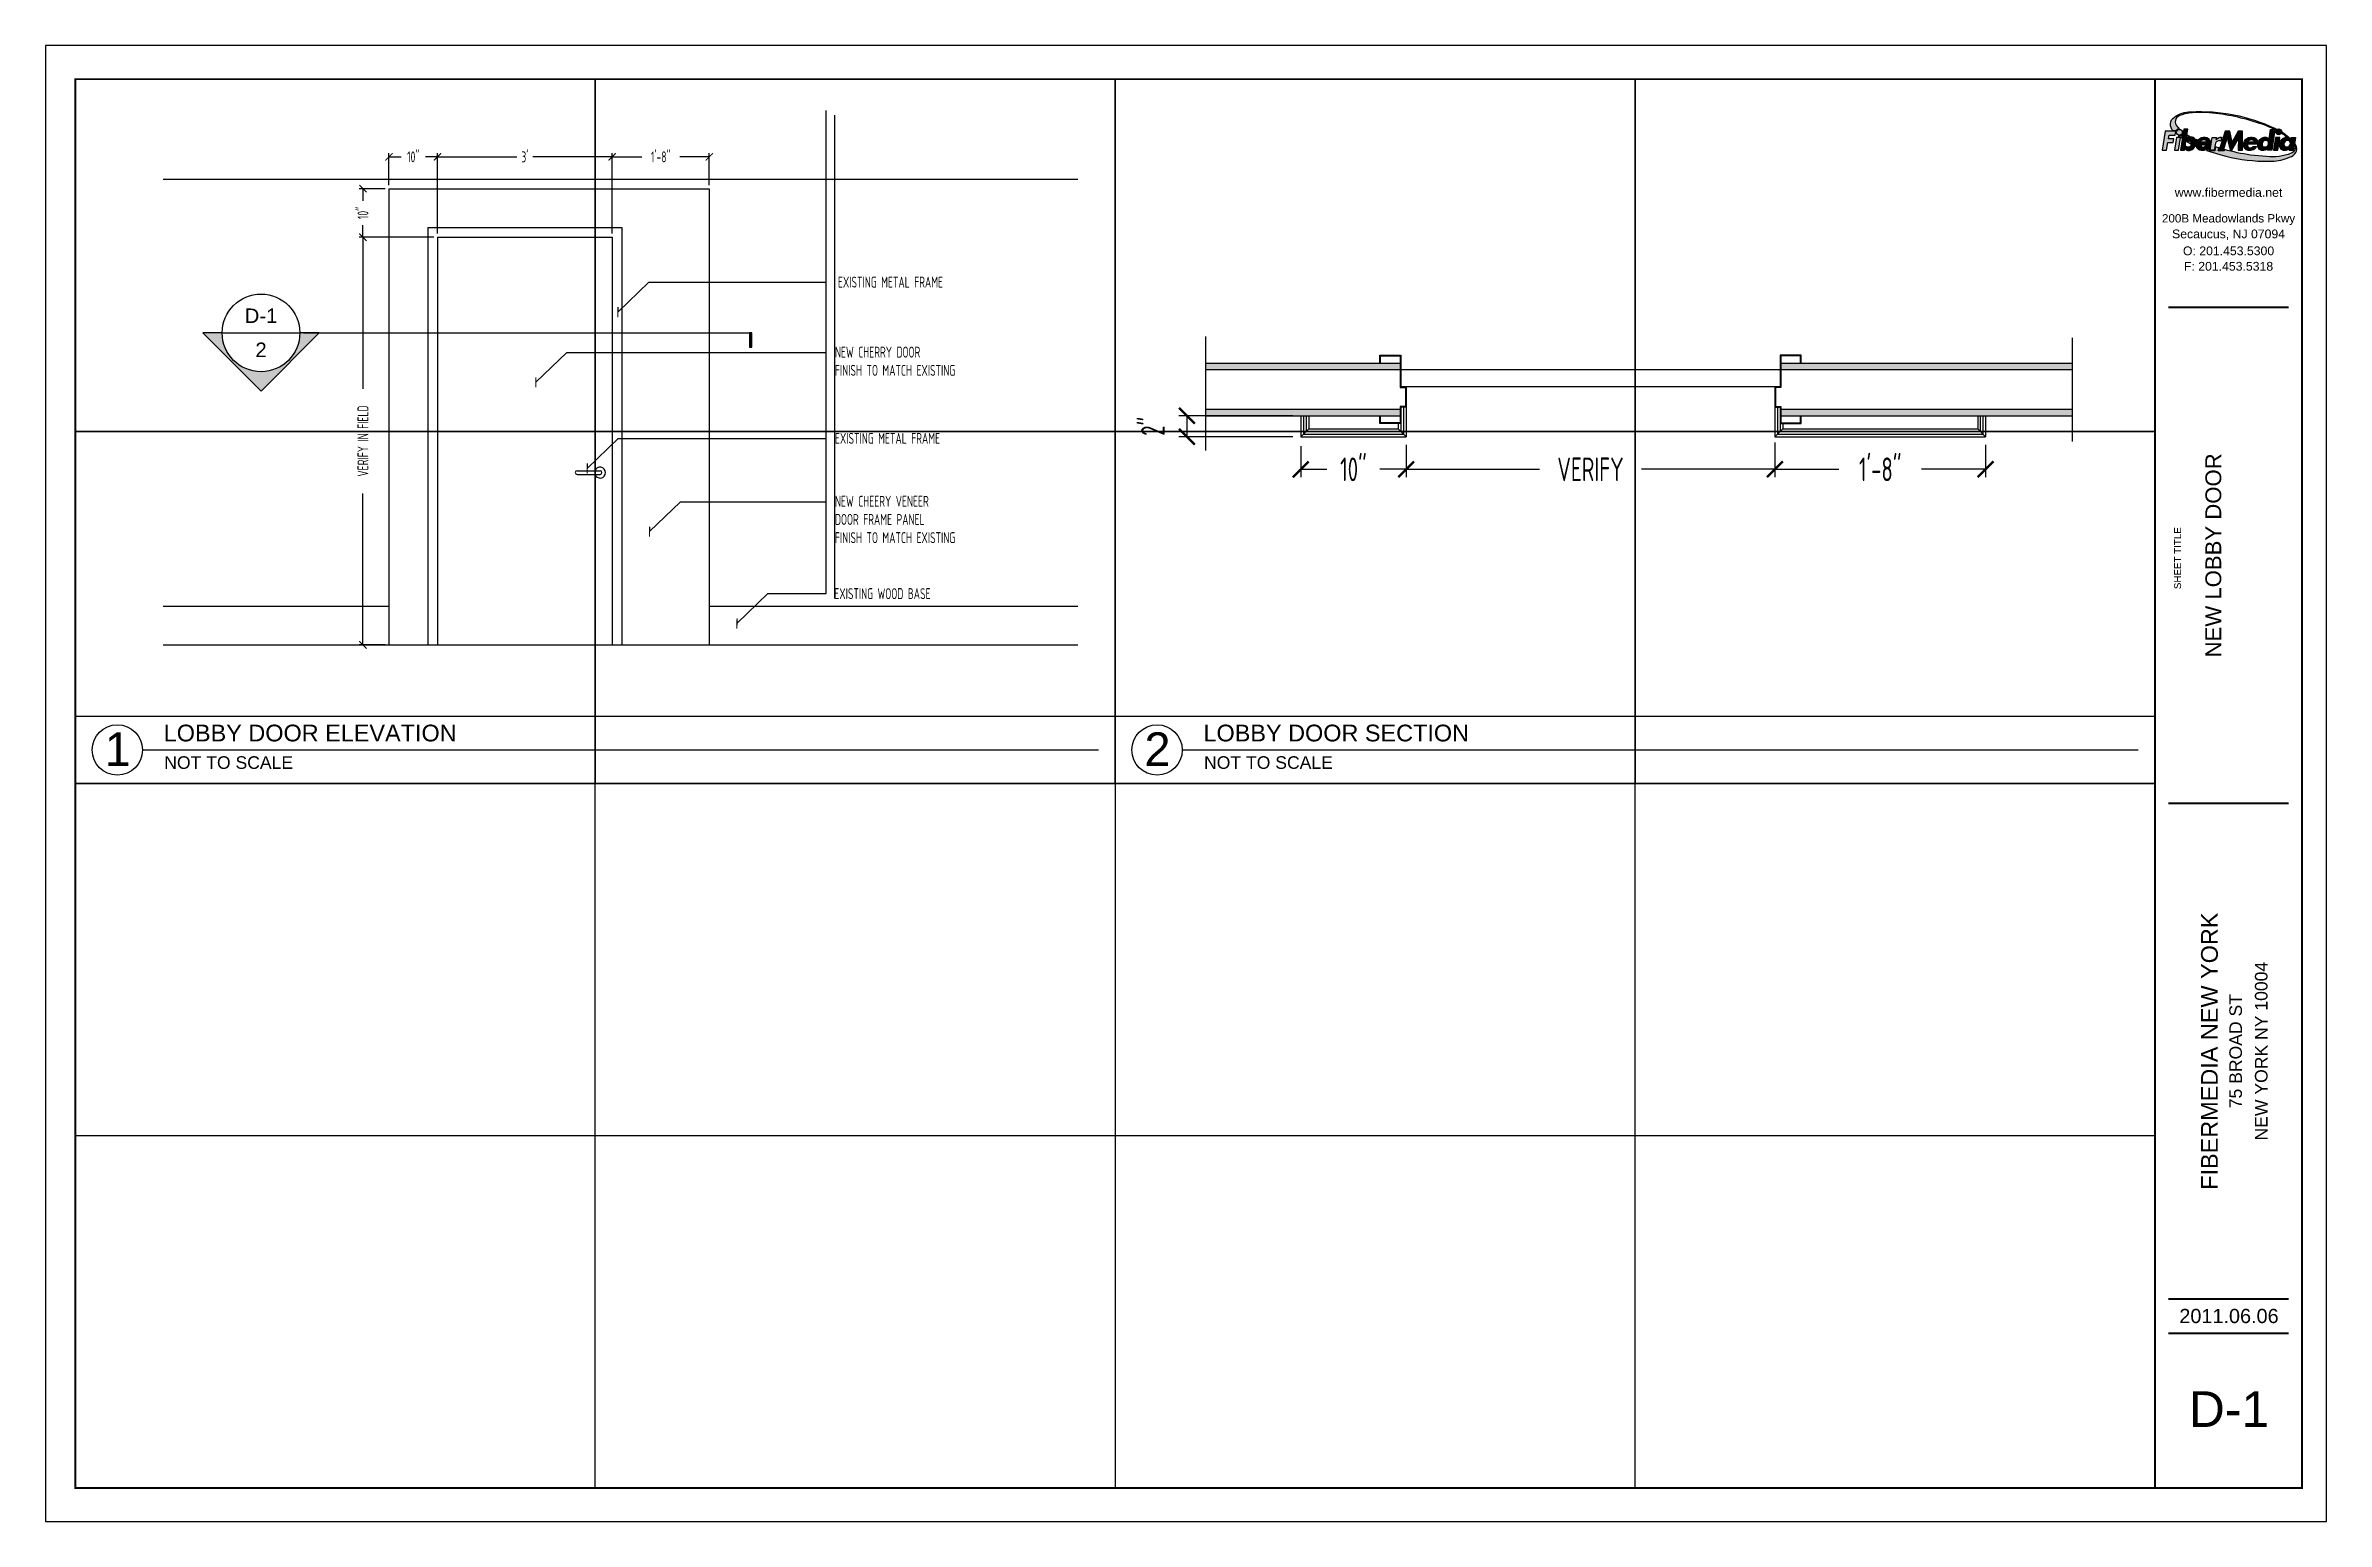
# Paper-space layout 'LOBBY DOOR' of a CAD drawing. Header units: inches. Extents: x -0.1 to 16.9, y -0.1 to 10.9.
# The model-space entities are those that its viewports show. They can reach past a viewport. Long polylines and large blocks are cut down to what shows.
import ezdxf
from ezdxf.enums import TextEntityAlignment as Align

# ---------------------------------------------------------------- set-up
doc = ezdxf.new("R2010")
doc.units = ezdxf.units.IN
doc.header["$LTSCALE"] = 48
doc.header["$MEASUREMENT"] = 0
doc.header["$PDMODE"] = 3
doc.linetypes.add('DASHED2', pattern=[0.375, 0.25, -0.125])
for name, color, linetype in [('A-ANNO-DIM', 5, 'Continuous'), ('A-ANNO-PS', 4, 'Continuous'), ('A-FLOR-CAGE', 3, 'Continuous'), ('DET-ANNO', 4, 'Continuous'), ('DET-DIM', 5, 'Continuous'), ('DET0', 1, 'Continuous'), ('DET1', 3, 'Continuous'), ('DET2', 13, 'Continuous'), ('DET3', 6, 'Continuous'), ('FMG-TITLE', 4, 'Continuous')]:
    doc.layers.add(name, color=color, linetype=linetype)
doc.layers.add('DEFPOINTS2', color=7, linetype='Continuous', plot=False)
doc.styles.add('BLTEXT', font='arial.ttf', dxfattribs={"height": 6})
doc.styles.add('DIM', font='archquik.shx', dxfattribs={"width": 0.75})
doc.styles.get("Standard").update_dxf_attribs({"font": 'arial.ttf'})
doc.styles.add('TITLES', font='arial.ttf')
doc.styles.add('TITLES-3', font='arial.ttf')
doc.dimstyles.new('MJH', dxfattribs={"dimscale": 48, "dimtxt": 0.046875, "dimasz": 0.03125, "dimexe": 0.015625, "dimexo": 0.015625, "dimgap": 0.015625, "dimtad": 0, "dimzin": 0, "dimdsep": 46, "dimlunit": 4, "dimtxsty": 'DIM', "dimblk": 'ARCHTICK', "dimcen": 0.09375, "dimclrd": 5, "dimclre": 5, "dimclrt": 4, "dimadec": 0, "dimazin": 0, "dimtfac": 1, "dimtmove": 2, "dimatfit": 3, "dimldrblk": 'ARCHTICK', "dimfxl": 1, "dimtolj": 1, "dimtzin": 0, "dimarcsym": 0})
doc.dimstyles.new('MJH DETAIL', dxfattribs={"dimscale": 4, "dimtxt": 0.046875, "dimasz": 0.03125, "dimexe": 0.015625, "dimexo": 0.015625, "dimgap": 0.015625, "dimtad": 0, "dimdec": 3, "dimzin": 0, "dimdsep": 46, "dimlunit": 4, "dimtxsty": 'DIM', "dimblk": 'ARCHTICK', "dimcen": 0.09375, "dimclrd": 5, "dimclre": 5, "dimclrt": 4, "dimadec": 0, "dimazin": 0, "dimtfac": 1, "dimtdec": 3, "dimtmove": 2, "dimatfit": 3, "dimldrblk": 'ARCHTICK', "dimfxl": 1, "dimtolj": 1, "dimtzin": 0, "dimarcsym": 0})

psp = doc.layouts.new('LOBBY DOOR')

msp = doc.modelspace()

# ---------------------------------------------------------------- texts
at = {"layer": 'A-ANNO-PS', "color": 4, "char_height": 2.25, "attachment_point": 4, "style": 'DIM'}
for s, insert in [('{\\Farchquik.shx;EXISTING METAL FRAME}', (275165.5359747662, 273508.2930592788)), ('{\\Farchquik.shx;NEW CHERRY DOOR\\PFINISH TO MATCH EXISTING}', (275164.9242871967, 273491.9915569074)), ('{\\Farchquik.shx;EXISTING METAL FRAME}', (275164.9242871967, 273476.0975854714)), ('{\\Farchquik.shx;NEW CHEERY VENEER\\PDOOR FRAME PANEL\\PFINISH TO MATCH EXISTING}', (275164.9242871967, 273459.3885421662)), ('{\\Farchquik.shx;EXISTING WOOD BASE}', (275164.7989097659, 273444.1058846304))]:
    msp.add_mtext(s, dxfattribs=dict(at, insert=insert))

# ---------------------------------------------------------------- blocks, each defined once
blk = doc.blocks.new('A$C0594215C')
h = blk.add_hatch(color=252)
edge = h.paths.add_edge_path()
edge.add_arc((0.1709584520221278, -2.083412417283995), 1.994241966931446, 62.78941536878353, 63.22376952168978)
edge.add_line((1.069378830522702, -0.3030074503830686), (1.071617104786519, -0.2885521231887243))
edge.add_line((1.071617104786519, -0.2885521231887243), (1.040140566052813, -0.2885521231887243))
edge.add_arc((0.1709584520220259, -2.083412417283903), 1.99424196693141, 64.16087023338495, 72.49067860598396)
edge.add_arc((-0.5277084517235218, -3.968215901324365), 4.003150465513878, 71.0702508235103, 84.87925500281447)
edge.add_arc((-0.3279088631606356, -2.369745897196541), 2.39389000902527, 86.22761131080384, 94.90238556720435)
edge.add_arc((-0.4566078224503712, -0.695014201693217), 0.7144417293695254, 96.09674002829891, 112.5899473717824)
edge.add_arc((-0.6925404297798822, -0.1516498851547301), 0.1224750865826184, 108.3256368973689, 226.64074568241)
edge.add_arc((0.06924796671472477, 0.5894775064872809), 1.185198823558726, 224.4632536954635, 227.3058588094185)
edge.add_arc((-0.7370074130625661, -0.3487148906776948), 0.06714029003129537, 87.78886458942061, 157.4044804465227)
edge.add_line((-0.7989940322651883, -0.3229180384411219), (-0.8542210732216056, -0.3229180384411201))
edge.add_arc((-0.7387793199977679, -0.2018786304285818), 0.1672642719752762, 124.041875156641, 226.3559731906128, ccw=False)
edge.add_arc((-0.5144292626139443, -0.5079410988120755), 0.5466614540864426, 90.82985394865119, 125.5690931979918, ccw=False)
edge.add_arc((-0.3610322513703007, -3.311478692262784), 3.354023228119497, 64.95134072622949, 92.75674945493648, ccw=False)
edge.add_arc((0.7039107332047472, -1.147300799936029), 0.9437524349426538, 65.16556394757907, 67.89692153606262, ccw=False)
edge.add_arc((1.136874550745162, -0.3418156465467824), 0.06276319090301803, 125.6608338282049, 149.4029760901692)
h = blk.add_hatch(color=150)
h.paths.add_polyline_path([(-0.9439911472762432, -0.4731319960804505), (-0.9328605767375677, -0.4038293996040885), (-0.815976758122769, -0.4038293996040885), (-0.8042101655276213, -0.3305667204188687), (-1.005292228222817, -0.3305667204188687), (-1.061935408904997, -0.6832458108854187), (-0.977737164824589, -0.6832458108854205), (-0.9554397288431531, -0.544414633911245), (-0.8524234275730151, -0.544414633911245), (-0.8409748460060946, -0.4731319960804505)])
h.paths.add_polyline_path([(-0.8315595787810537, -0.6832458108854205), (-0.7543777457121728, -0.6832458108854187), (-0.7161092471273811, -0.4449735402985642), (-0.7932910801962691, -0.4449735402985731)])
h.paths.add_polyline_path([(-0.7921219219888123, -0.3487148906780728, 1), (-0.6818929041367845, -0.3487148906780728, 1)])
h.paths.add_polyline_path([(-0.04752948349631225, -0.4894467109836018), (-0.04038672422671397, -0.4449735402985624), (-0.1197046902389509, -0.4449735402985624), (-0.157973188823739, -0.6832458108854151), (-0.07865522281150916, -0.6832458108854222), (-0.05807147748218711, -0.5550846360765505, -0.245071500450143), (-0.01616514480915043, -0.5173092833866235, -0.2049683213130661), (0.0445668823545553, -0.5158868664348422), (0.05507708918350573, -0.443266386627263, 0.1480760763406219), (0.01158334787850634, -0.4483325901713702, 0.0958231418744584)])
h = blk.add_hatch(color=252)
edge = h.paths.add_edge_path()
edge.add_arc((-0.5584988805977833, -0.114976916662535), 0.3607012231287179, 236.5400983716009, 237.562923876772)
edge.add_arc((0.5293194132058447, 1.413000961975328), 2.235934034398122, 235.0372289959115, 235.8469038586064)
edge.add_line((-0.7259476360411483, -0.4373248583208191), (-0.7071341026659823, -0.4373248583208156))
edge.add_line((-0.7071341026659823, -0.4373248583208156), (-0.7089661904222773, -0.4487320398343329))
edge.add_arc((0.5293194132056713, 1.413000961975111), 2.235934034397848, 236.3711188150108, 236.9146349213882)
edge.add_line((-0.6912500706209634, -0.4603946559683649), (-0.6786437973078812, -0.3819038482014641))
edge.add_arc((-0.7444768747685605, -0.33760494926131), 0.07934977337871726, 260.646895352226, 326.06349712130617, ccw=False)
edge = h.paths.add_edge_path()
edge.add_arc((0.06924796671479616, 0.5894775064891622), 1.185198823560329, 236.2250848106262, 239.4956442540021)
edge.add_arc((-0.519879557446649, -0.5415871414219011), 0.1106152387782565, 96.4801786782034, 110.1386059489327)
edge.add_arc((-0.5298737445793613, -0.547784849296689), 0.1135785383427976, 104.3187470870249, 127.9229163778035)
edge.add_line((-0.5996792003322255, -0.4581897449704968), (-0.589641685545562, -0.3956928734517966))
edge = h.paths.add_edge_path()
edge.add_arc((-0.2709623054637533, -0.5878551794541035), 0.1626263114402569, 144.004809004419, 152.479002677329)
edge.add_arc((-0.5824146488473552, -0.5474296513729059), 0.1707947899236683, 11.72904961998594, 13.16119415732322)
edge.add_arc((-0.5192446614920238, -0.5286270174367876), 0.105076219430628, 11.02021304879129, 27.11211110247318)
edge.add_arc((0.1448197807670578, 0.6364064544775003), 1.254402788363411, 242.9462933076306, 244.1288281190921)
edge = h.paths.add_edge_path()
edge.add_arc((0.5293194132004926, 1.407691847918703), 2.235934034395837, 239.91588308536, 242.2112484682238)
edge.add_arc((-0.5789282358464746, -0.5596961891679846), 0.06668718741910036, 350.7831718364495, 372.246437661924)
edge.add_arc((-0.5579463066670773, -0.563961833901156), 0.04786988906962306, 22.61938422938717, 62.3609906839571)
edge.add_arc((-0.5587644726308713, -0.608386547774685), 0.08983294516621866, 75.14884898080328, 106.0788035953638)
edge.add_arc((-0.5391596285832256, -0.6009187423208008), 0.09053392178470354, 119.4301234675816, 125.3107629498658)
edge = h.paths.add_edge_path()
edge.add_line((-0.1557309399546014, -0.5886563389343884), (-0.3293648771392732, -0.5886563389343848))
edge.add_line((-0.3293648771392732, -0.5886563389343848), (-0.3293648771392732, -0.6091432262947674))
edge.add_arc((-0.2901175050265417, -0.5827829778931662), 0.04727810183953379, 213.8870330073015, 332.8460239399074)
edge.add_line((-0.2480502414908585, -0.6043599158633395), (-0.1582530643713511, -0.6043599158633395))
edge.add_line((-0.1582530643713511, -0.6043599158633395), (-0.1557309399546014, -0.5886563389343884))
edge = h.paths.add_edge_path()
edge.add_line((0.1125556042908258, -0.6745786467285875), (0.1060034805098375, -0.6960315596464408))
edge.add_line((0.1060034805098375, -0.6960315596464408), (-0.005567069166875882, -0.6960315596464408))
edge.add_line((-0.005567069166875882, -0.6960315596464408), (0.01127160104475777, -0.6451468648773133))
edge.add_arc((1.200554078187313, 3.258556665807383), 4.080844773563251, 252.0636616589661, 253.0563848921706, ccw=False)
edge.add_line((-0.05618320337368132, -0.6239561121565451), (-0.0677591167331073, -0.6960315596464426))
edge.add_line((-0.0677591167331073, -0.6960315596464426), (-0.1729762890325297, -0.696031559646439))
edge.add_line((-0.1729762890325297, -0.696031559646439), (-0.1618463988069969, -0.6267331990236844))
edge.add_arc((-0.2806453659168048, -0.5709757821471662), 0.1312329384076234, 293.89652817515673, 334.8573341880382, ccw=False)
edge.add_arc((0.5293194132057565, 1.413000961975097), 2.235934034397882, 250.2161091887117, 254.8021579129318)
edge.add_arc((0.9287271837570286, 2.38799455546791), 3.284102182812922, 252.5362963978491, 266.760041494498)
edge.add_arc((0.8962114969054849, 1.991936281189155), 2.886856852114225, 266.9600882480628, 273.0399117519371)
edge.add_arc((0.9972862860723108, -0.05007687140053507), 0.8423891327112868, 273.5404209041839, 296.6493961822535)
edge.add_arc((1.318880292104831, -0.6564303268407057), 0.1569688639149812, 290.9960937629002, 398.7429001081705)
edge.add_line((1.441310047317476, -0.5581950008254086), (1.43725783654282, -0.5843651773560463))
edge.add_arc((1.338238461958998, -0.635905774508418), 0.1116300573223636, -74.79073135478001, 27.497438359595776, ccw=False)
edge.add_arc((1.022168621060813, 0.07384928093940357), 0.8874322738903284, 262.5245608080628, 292.90240459135254, ccw=False)
edge.add_line((0.9067126345443874, -0.8060404598347901), (0.6005406320812803, -0.777936605636345))
edge.add_arc((1.200554078187356, 3.258556665807508), 4.080844773563383, 254.53729395839298, 261.54505320372846, ccw=False)
h = blk.add_hatch(color=150)
h.paths.add_polyline_path([(-0.464485142721113, -0.6506973027361997, 0.2422313771518775), (-0.4298396226932404, -0.5114791628187234, 0.2292342290760988), (-0.4772120682256222, -0.4478769649042444, 0.1981652741137444), (-0.5556947880809702, -0.4450501999229957, 0.1572452597342862), (-0.6108464704058818, -0.4794873226813102), (-0.5807737079797661, -0.2922444035421403), (-0.6564970456431425, -0.2922444035421404), (-0.7192951075691701, -0.6832458108854205), (-0.6435717699057868, -0.6832458108854224), (-0.6371805040175929, -0.6434516853926056, 0.2184930468814389), (-0.5981178874703339, -0.6846184754293763, 0.1922688431431269), (-0.52882683663384, -0.6846184754293763, 0.1528358977234149)])
h.paths.add_polyline_path([(-0.5394517096472456, -0.6175071193958779, -0.3487793084046487), (-0.6208198438288302, -0.6063099687616728, -0.3083958033458566), (-0.6185834228036207, -0.5378888816189449, -0.1098904949678576), (-0.5866216387563092, -0.5096609152313434, -0.1403228544293816), (-0.5329658476289718, -0.5090715903955785, -0.1824679828219365), (-0.5064327678955002, -0.5379484436120577, -0.1525949031095943), (-0.5099705039540794, -0.5821477071495381, -0.1943207963366883)], flags=16)
blk.add_hatch(color=7).paths.add_polyline_path([(0.4551716178186531, -0.3305667204188687), (0.3717930145098194, -0.3305667204188705), (0.2577278615335246, -0.5328890657912595), (0.2129357394400877, -0.3305667204188634), (0.1288395170394949, -0.3305667204188634), (0.0121315968711535, -0.6832458108854205), (0.09653970216555763, -0.6832458108854205), (0.1642387413365327, -0.4615861413640943), (0.2179311398465735, -0.6832458108854187), (0.250600450719201, -0.6832458108854187), (0.375982897246594, -0.4654101950113709), (0.3706298007082225, -0.6832458108854187), (0.455171617818646, -0.6832458108854187)])
h = blk.add_hatch(color=256)
h.paths.add_polyline_path([(1.062692946819645, -0.2962008051664693), (0.9827583295877282, -0.2962008051664746), (0.9542080179841683, -0.4805857585216575, 0.1660834034530181), (0.912927642226208, -0.4462745412662041, 0.1922688431432861), (0.8436365913896609, -0.4462745412661828, 0.1302370855333304), (0.7819837571356274, -0.4847839311246496, 0.2760747585615823), (0.7446493774490683, -0.6194138538768765, 0.2292342290759845), (0.7920218229814395, -0.6830160517913164, 0.1612593907235224), (0.8779785577879835, -0.688053098275633, 0.1252117057155182), (0.928042070101629, -0.6495719029395364), (0.9228279756363733, -0.6832458108854187), (1.00276259286829, -0.6832458108854169)])
h.paths.add_polyline_path([(0.9362989646214679, -0.5244444720866159, -0.3047964561301256), (0.9345300912018857, -0.5922166724003528, -0.1119520285667268), (0.9021007595489365, -0.6210935256169492, -0.1403228544293417), (0.8484449684216138, -0.6216828504527143, -0.1824679828220262), (0.8219118886881347, -0.5928059972362156, -0.1525949031096704), (0.8254496247467316, -0.5486067336987173, -0.1943207963362681), (0.8549308304398302, -0.5132473214524413, -0.3487793084049131)], flags=16)
h = blk.add_hatch(color=7)
h.paths.add_polyline_path([(1.154277623326792, -0.4449735402985642), (1.074343006094889, -0.4449735402985677), (1.037448739789763, -0.6832458108854151), (1.117383357021666, -0.6832458108854222)])
h.paths.add_polyline_path([(1.081760041819127, -0.3418156465476727, 1), (1.191989059671155, -0.3418156465476727, 1)])
h = blk.add_hatch(color=252)
edge = h.paths.add_edge_path()
edge.add_arc((1.294789548762088, -0.5238541741345519), 0.09067722310861838, 68.35041922940898, 69.08930672506436)
edge.add_arc((1.289726775181985, -0.5330404807245797), 0.1010758765283463, 68.26698003533005, 96.40550105702381)
edge.add_line((1.278450311232106, -0.4325955994375743), (1.249091234959067, -0.4057262949633778))
edge.add_arc((0.1709584520220351, -2.083412417283851), 1.994241966931359, 57.27395073966413, 59.18374888272163)
edge.add_arc((1.136874550745189, -0.3418156465472389), 0.06276319090322025, 332.5701881616779, 357.8213908788101)
edge.add_arc((0.7039107332057878, -1.147300799931888), 0.9437524349385841, 48.58238692836511, 58.31666075905122, ccw=False)
h = blk.add_hatch(color=150)
h.paths.add_polyline_path([(-0.3421506259002953, -0.6127866523531917), (-0.3421506259002918, -0.5758705901733645), (-0.1614259656604986, -0.5758705901733663, 0.340467163760611), (-0.1889941120606977, -0.4639251802061164, 0.5066452923940188), (-0.4137871478878736, -0.5468857539114218, 0.1586564397956879), (-0.4071284165138422, -0.6427457196372579, 0.1576907027495531), (-0.3525268192468296, -0.6866815408024998, 0.1371768687911763), (-0.2553093411860381, -0.6866815408024998, 0.2433452316852604), (-0.1715670514486263, -0.6171456646243598), (-0.240854213321871, -0.6171456646243598, -0.549380458128436)])
h.paths.add_polyline_path([(-0.3390040020224063, -0.5337555240530634, -0.5265984072587759), (-0.2373027410867827, -0.4988498700475361, -0.2686918640123406), (-0.2239423709463857, -0.5337555240530634)], flags=16)
h = blk.add_hatch(color=7)
h.paths.add_polyline_path([(0.701476994245315, -0.4639251802061164, 0.5066452923940188), (0.4766839584181426, -0.5468857539114218, 0.1586564397956879), (0.483342689792174, -0.6427457196372579, 0.1576907027495531), (0.5379442870591866, -0.6866815408024998, 0.1371768687911763), (0.6351617651199781, -0.6866815408024998, 0.2433452316852604), (0.71890405485739, -0.6171456646243598), (0.6496168929841453, -0.6171456646243598, -0.549380458128436), (0.5483204804057209, -0.6127866523531917), (0.5483204804057245, -0.5758705901733645), (0.7290451406455141, -0.5758705901733663, 0.340467163760611)])
h.paths.add_polyline_path([(0.671159234551606, -0.5337555240530634), (0.5560976034755818, -0.5337555240530634, -0.5265984072586107), (0.657798864411177, -0.4988498700475166, -0.2686918640125928)], flags=16)
h = blk.add_hatch(color=256)
h.paths.add_polyline_path([(1.324372300600185, -0.4462745412662148, 0.1922688431434381), (1.255081249763581, -0.4462745412661917, 0.1302370855333025), (1.193428415509576, -0.4847839311246602, 0.2760747585615811), (1.156094035823021, -0.6194138538768907, 0.2292342290758893), (1.203466481355377, -0.6830160517913075, 0.1612593907235385), (1.289423216161925, -0.6880530982756365, 0.125211705715542), (1.339486728475581, -0.6495719029395328), (1.334272634010329, -0.6832458108854151), (1.414207251242239, -0.6832458108854151), (1.451101517547361, -0.4449735402985642), (1.371166900315455, -0.4449735402985642), (1.365652676358124, -0.4805857585216575, 0.1660834034529354)])
h.paths.add_polyline_path([(1.347743622995417, -0.5244444720866088, -0.3083958033495888), (1.345507201969728, -0.5928655592300078, -0.1098904949657672), (1.313545417922892, -0.6210935256169492, -0.1403228544293557), (1.259889626795566, -0.6216828504527125, -0.1824679828218888), (1.233356547062094, -0.5928059972362405, -0.1525949031094339), (1.236894283120652, -0.5486067336988043, -0.194320796336881), (1.266375488813825, -0.5132473214524165, -0.3487793084046638)], flags=16)
blk.add_line((1.334272634010329, -0.6832458108854187), (1.414207251242232, -0.6832458108854205))
at = {"color": 252}
for points in [[(1.082849975142398, -0.3098693891248256, 0.001895229791132457), (1.069378830522702, -0.3030074503830686), (1.071617104786519, -0.2885521231887243), (1.040140566052813, -0.2885521231887243, 0.03636165827306567), (0.7709479942888287, -0.1815676360672729, 0.06032616856001785), (-0.170407552634785, 0.01895724729287984, 0.03786892965383652), (-0.5324868896217048, 0.01538663715040833, 0.07208968664432779), (-0.7310487088770508, -0.03538613640046684, 0.5675892245402974), (-0.776628227894637, -0.2406970021301387, 0.0124038407164836), (-0.7344170054064492, -0.2816245908299404, 0.3134558342570217), (-0.7989940322651883, -0.3229180384411219), (-0.8542210732216056, -0.3229180384411201, -0.4786589444729102), (-0.8324136359739285, -0.06327866090803802, -0.1527501872827882), (-0.5223466573924647, 0.03866301775111403, -0.1219227854038058), (1.059020278775545, -0.2729062270430536, -0.01191836001764309), (1.100284492139906, -0.2908216690240142, 0.1039668236059546)], [(-0.7573726745431557, -0.4158998078628002, 0.004462947815152335), (-0.751969294961448, -0.4194019010716747, 0.003532887754393757), (-0.7259476360411483, -0.4373248583208191), (-0.7071341026659823, -0.4373248583208156), (-0.7089661904222773, -0.4487320398343329, 0.002371540844472829), (-0.6912500706209634, -0.4603946559683649), (-0.6786437973078812, -0.3819038482014641, -0.293446667063234)], [(-0.589641685545562, -0.3956928734517966, 0.01427147646340206), (-0.5323635361593624, -0.4316786279869937, 0.05966678784963601), (-0.5579635411699364, -0.43773464393756, 0.1033583336597226), (-0.5996792003322255, -0.4581897449704968)], [(1.328243005524843, -0.4395735415947293, 0.003224016070622273), (1.327153369222678, -0.4391491452644498, 0.123398130634315), (1.278450311232106, -0.4325955994375743), (1.249091234959067, -0.4057262949633778, 0.00833325929926334), (1.192581641140958, -0.3707282426256224, 0.1106271704536815), (1.199592375066061, -0.3442015729523007, -0.04249934181818223)], [(-0.5914892244348628, -0.5270404343290558, 0.01001575575805477), (-0.5131020290790609, -0.5703775499653698, 0.09392591860414795), (-0.5137585622834919, -0.5455507088451217, 0.1751647028251352), (-0.5357394990469118, -0.5215544763454325, 0.1357827486056406), (-0.5836445329810189, -0.5220677164908345, 0.02566476300210364)], [(-0.402537777784957, -0.4922768751370903, 0.03699250549519911), (-0.4151860764648774, -0.5127098465925162, 0.006248990724130681), (-0.4161060677270534, -0.5085411426483226, 0.07032976486685392), (-0.4257145856311375, -0.4807403094763281, 0.005159827285565176)], [(-0.1557309399546014, -0.5886563389343884), (-0.3293648771392732, -0.5886563389343848), (-0.3293648771392732, -0.6091432262947674, 0.5713097235665051), (-0.2480502414908585, -0.6043599158633395), (-0.1582530643713511, -0.6043599158633395)], [(0.1125556042908258, -0.6745786467285875), (0.1060034805098375, -0.6960315596464408), (-0.005567069166875882, -0.6960315596464408), (0.01127160104475777, -0.6451468648773133, -0.004331599335719296), (-0.05618320337368132, -0.6239561121565451), (-0.0677591167331073, -0.6960315596464426), (-0.1729762890325297, -0.696031559646439), (-0.1618463988069969, -0.6267331990236844, -0.1806528547857834), (-0.2274847152853319, -0.6909592366212625, 0.02001308373530438), (-0.05683702907758814, -0.7447343395270405, 0.06214260323679621), (0.7431169158915907, -0.8908582889914936, 0.02653445933012724), (1.049306077919379, -0.8908582889914936, 0.101175043808208), (1.37512291105579, -0.8029772205379011, 0.5081346510250146), (1.441310047317476, -0.5581950008254086), (1.43725783654282, -0.5843651773560463, -0.4785198978218252), (1.367524081090465, -0.7436258850258177, -0.1333300928544844), (0.9067126345443874, -0.8060404598347901), (0.6005406320812803, -0.777936605636345, -0.03058665103199306)]]:
    blk.add_lwpolyline(points, format="xyb", close=True, dxfattribs=at)
at = {"color": 150}
for points in [[(-1.061935408905001, -0.6832458108854205), (-0.977737164824589, -0.6832458108854205), (-0.9554397288431566, -0.544414633911245), (-0.8524234275730151, -0.544414633911245), (-0.8409748460060982, -0.4731319960804541), (-0.9439911472762397, -0.4731319960804505), (-0.9328605767375677, -0.4038293996040903), (-0.815976758122769, -0.4038293996040885), (-0.8042101655276177, -0.3305667204188651), (-1.005292228222817, -0.3305667204188687), (-1.061935408905001, -0.6832458108854205)], [(-0.7543777457121728, -0.6832458108854205), (-0.7161092471273811, -0.4449735402985624), (-0.7932910801962691, -0.4449735402985695), (-0.8315595787810572, -0.6832458108854205)]]:
    blk.add_lwpolyline(points, close=True, dxfattribs=at)
for points in [[(-0.6108464704058818, -0.4794873226813099), (-0.5807737079797661, -0.2922444035421403), (-0.6564970456431425, -0.2922444035421403), (-0.7192951075691703, -0.6832458108854205), (-0.6435717699057868, -0.6832458108854222), (-0.6371805040175929, -0.6434516853926056, 0.2184930468814389), (-0.5981178874703339, -0.6846184754293763, 0.1922688431431269), (-0.52882683663384, -0.6846184754293763, 0.1528358977234149), (-0.464485142721113, -0.6506973027361997, 0.2422313771518775), (-0.4298396226932404, -0.5114791628187234, 0.2292342290760988), (-0.4772120682256222, -0.4478769649042444, 0.1981652741137445), (-0.5556947880809702, -0.4450501999229957, 0.1622829305430352), (-0.6121727389427782, -0.4810914463521048)], [(-0.6180680546762609, -0.4762177616190488, 0.0001645841879939112), (-0.6181151508044529, -0.4762758386788288, 0.0001645841879939112)]]:
    blk.add_lwpolyline(points, format="xyb", dxfattribs=at)
at = {"color": 7}
blk.add_lwpolyline([(0.4551716178186496, -0.6832458108854187), (0.4551716178186496, -0.3305667204188687), (0.3717930145098229, -0.3305667204188651), (0.2577278615335281, -0.5328890657912542), (0.2129357394400913, -0.3305667204188651), (0.1288395170394949, -0.3305667204188651), (0.01213159687115706, -0.6832458108854205), (0.09653970216555408, -0.6832458108854205), (0.1642387413365327, -0.4615861413640943), (0.21793113984657, -0.6832458108854205), (0.250600450719201, -0.6832458108854187), (0.375982897246594, -0.4654101950113727), (0.3706298007082225, -0.6832458108854187), (0.4550379060026195, -0.6832458108854187)], dxfattribs=at)
for points in [[(0.9542080179841683, -0.4805857585216557), (0.9827583295877353, -0.2962008051664728), (1.062692946819638, -0.2962008051664693), (1.002762592868287, -0.6832458108854187), (0.9228279756363769, -0.6832458108854187), (0.928042070101629, -0.6495719029395328, -0.1252117057155522), (0.8779785577879693, -0.6880530982756383, -0.1612593907235022), (0.792021822981436, -0.6830160517913146, -0.2292342290760988), (0.7446493774490577, -0.6194138538768357, -0.276074758561474), (0.7819837571356203, -0.4847839311246585, -0.1302370855333447), (0.8436365913896573, -0.4462745412661828, -0.1922688431431269), (0.9129276422261512, -0.4462745412661828, -0.1660834034532019)], [(0.6496168929841453, -0.6171456646243598), (0.71890405485739, -0.6171456646243598, -0.2433452316852561), (0.6351617651199781, -0.6866815408024998, -0.1371768687911763), (0.5379442870591902, -0.6866815408024998, -0.1576907027495572), (0.483342689792174, -0.6427457196372579, -0.1586564397957188), (0.4766839584181461, -0.546885753911404, -0.5066452923939466), (0.7014769942453043, -0.4639251802061075, -0.3404671637606559), (0.7290451406455141, -0.5758705901733663), (0.5483204804057209, -0.5758705901733645), (0.5483204804057209, -0.6127866523531917, 0.549380458128436)], [(0.6577988644112267, -0.4988498700475539, -0.2686918640121395), (0.6711592345516024, -0.5337555240530634), (0.5560976034755818, -0.5337555240530634, -0.5265984072588918)], [(0.9362989646214679, -0.5244444720866159, 0.3487793084046479), (0.8549308304398835, -0.5132473214524129, 0.1943207963366884), (0.8254496247467173, -0.5486067336987528, 0.1525949031095951), (0.8219118886881382, -0.5928059972362316, 0.1824679828219372), (0.8484449684216102, -0.6216828504527125, 0.1403228544293804), (0.9021007595489472, -0.6210935256169456, 0.1119520285663383), (0.934530091201804, -0.5922166724004665, 0.3047964561307527)]]:
    blk.add_lwpolyline(points, format="xyb", close=True, dxfattribs=at)
at = {"color": 150}
for points in [[(-0.6208198438288299, -0.6063099687616731, 0.3487793084046479), (-0.5394517096472455, -0.6175071193958779, 0.1943207963366884), (-0.5099705039540794, -0.582147707149538, 0.1525949031095951), (-0.5064327678955003, -0.5379484436120574, 0.1824679828219372), (-0.5329658476289723, -0.5090715903955783, 0.1403228544293804), (-0.5866216387563092, -0.5096609152313434, 0.1119520285663383), (-0.619050970409166, -0.5385377684478243, 0.3047964561307527)], [(-0.240854213321871, -0.6171456646243598), (-0.1715670514486263, -0.6171456646243598, -0.2433452316852561), (-0.2553093411860381, -0.6866815408024998, -0.1371768687911763), (-0.3525268192468261, -0.6866815408024998, -0.1576907027495572), (-0.4071284165138422, -0.6427457196372579, -0.1586564397957188), (-0.4137871478878701, -0.546885753911404, -0.5066452923939466), (-0.1889941120607119, -0.4639251802061075, -0.3404671637606559), (-0.1614259656604986, -0.5758705901733663), (-0.3421506259002918, -0.5758705901733645), (-0.3421506259002953, -0.6127866523531917, 0.549380458128436)], [(-0.2373027410867614, -0.4988498700475539, -0.2686918640121395), (-0.2239423709463857, -0.5337555240530634), (-0.3390040020224063, -0.5337555240530634, -0.5265984072588918)], [(-0.07865522281150916, -0.6832458108854222), (-0.157973188823739, -0.6832458108854187), (-0.1197046902389474, -0.4449735402985624), (-0.04038672422671752, -0.4449735402985624), (-0.04752948349631225, -0.4894467109836018, -0.09359216279658797), (0.01005303019546844, -0.4490179564196168, -0.1537512449355207), (0.05507708918350573, -0.443266386627263), (0.0445668823545553, -0.5158868664348422, 0.2049683213130661), (-0.01616514480915043, -0.5173092833866235, 0.245071500450143), (-0.05807147748218711, -0.5550846360765505)]]:
    blk.add_lwpolyline(points, format="xyb", close=True, dxfattribs=at)
at = {"color": 7}
blk.add_lwpolyline([(1.074343006094889, -0.4449735402985677), (1.037448739789763, -0.6832458108854187), (1.117383357021666, -0.6832458108854187), (1.154277623326792, -0.4449735402985642)], close=True, dxfattribs=at)
for points in [[(1.371166900315455, -0.4449735402985642), (1.451101517547361, -0.4449735402985642), (1.414207251242239, -0.6832458108854187), (1.334272634010329, -0.6832458108854187), (1.339486728475581, -0.6495719029395328, -0.1252117057155522), (1.289423216161921, -0.6880530982756383, -0.1612593907235022), (1.203466481355388, -0.6830160517913146, -0.2292342290760988), (1.15609403582301, -0.6194138538768357, -0.276074758561474), (1.193428415509576, -0.4847839311246585, -0.1302370855333447), (1.255081249763606, -0.4462745412661828, -0.1922688431431269), (1.324372300600103, -0.4462745412661828, -0.1660834034532019), (1.365652676358124, -0.4805857585216557)], [(1.34774362299542, -0.5244444720866159, 0.3487793084046479), (1.266375488813836, -0.5132473214524129, 0.1943207963366884), (1.236894283120673, -0.5486067336987528, 0.1525949031095951), (1.23335654706209, -0.5928059972362316, 0.1824679828219372), (1.259889626795566, -0.6216828504527125, 0.1403228544293804), (1.313545417922899, -0.6210935256169456, 0.1119520285663383), (1.345974749575756, -0.5922166724004665, 0.3047964561307527)]]:
    blk.add_lwpolyline(points, format="xyb", close=True)
at = {"color": 252}
blk.add_lwpolyline([(1.431124394710039, -0.5739907262990886, 0.0128639353569724), (1.42781716512641, -0.5692955227701226)], format="xyb", dxfattribs=at)
at = {"color": 150}
blk.add_circle((-0.7370074130627984, -0.3487148906780728), 0.05511450892601504, dxfattribs=at)
at = {"color": 7}
blk.add_circle((1.136874550745141, -0.3418156465476727), 0.05511450892601504, dxfattribs=at)
blk = doc.blocks.new('FBRMD-11-17-TITLE')
at = {"color": 5, "const_width": 0.01475694444444444}
blk.add_lwpolyline([(0.222222222222225, 0.2499388823260524), (15.72222222222222, 0.2499388823260524), (15.72222222222222, 10.74993888232605), (0.222222222222225, 10.74993888232605)], close=True, dxfattribs=at)
for points in [[(15.72222222222222, 0.2499388823260524), (16.81934613480986, 0.2499388823260524), (16.81934613480986, 10.74993888232605), (15.72222222222222, 10.74993888232606)], [(16.72000602875604, 9.048228287659347), (15.82156232827605, 9.048228287659347)], [(16.72000602875604, 5.352710581472191), (15.82156232827605, 5.352710581472191)], [(16.72000602875604, 1.657192875285045), (15.82156232827605, 1.657192875285045)], [(16.72000602875604, 1.402062863888879), (15.82156232827605, 1.402062863888879)]]:
    blk.add_lwpolyline(points, dxfattribs=at)
at = {"layer": 'DEFPOINTS'}
blk.add_lwpolyline([(0, 0), (17, -3.552713678800501e-15), (17, 10.99999999999999), (0, 11)], close=True, dxfattribs=at)
at = {"layer": 'DEFPOINTS2'}
for p, q in [((4.097222222222225, 0.2499388823260524), (4.097222222222225, 10.74993888232605)), ((7.972222222222225, 10.74993888232605), (7.972222222222225, 0.2499388823260524)), ((11.84722222222222, 0.2499388823260524), (11.84722222222222, 10.74993888232605)), ((15.72222222222222, 8.124938882326052), (0.222222222222225, 8.124938882326052)), ((15.72222222222222, 5.499938882326052), (0.222222222222225, 5.499938882326052)), ((15.72222222222222, 2.874938882326052), (0.222222222222225, 2.874938882326052))]:
    blk.add_line(p, q, dxfattribs=at)
at = {"xscale": 0.3953900133538824, "yscale": 0.3953900133538824, "zscale": 0.3953900133538824}
blk.add_blockref('A$C0594215C', (16.19584753796277, 10.49198142730152), dxfattribs=at)
at = {"layer": 'FMG-TITLE', "style": 'TITLES'}
for s, height, p in [('www.fibermedia.net', 0.0653322221734557, (16.27078417851604, 9.872860651131628)), ('200B Meadowlands Pkwy', 0.06206561106478292, (16.27065211885305, 9.68167762070316)), ('Secaucus, NJ 07094', 0.0653322221734557, (16.27078417851604, 9.563924771437538)), ('O: 201.453.5300', 0.0653322221734557, (16.27078417851604, 9.437474060983998)), ('F: 201.453.5318', 0.0653322221734557, (16.27078417851604, 9.322511151342457))]:
    blk.add_text(s, height=height, dxfattribs=at).set_placement(p, align=Align.CENTER)
blk.add_text('SHEET TITLE', height=0.05226577773876457, rotation=90, dxfattribs=at).set_placement((15.91702955926634, 6.948649598223817))
at = {"layer": 'FMG-TITLE'}
for tag, height, style, p in [('SHEETNAME1', 0.1180555555555556, 'TITLES-3', (16.21614051937037, 7.200469434565775)), ('SHEETNAME2', 0.1180555555555556, 'TITLES-3', (16.41270962792321, 7.200469434565775)), ('SHEETNAME3', 0.1180555555555556, 'TITLES-3', (16.59489560276851, 7.200469434565775)), ('BUILDINGNAME', 0.125, 'TITLES', (16.1908354757541, 3.504951728378625)), ('BUILDINGADDRESS', 0.09375, 'TITLES-3', (16.37034203064493, 3.504951728378625)), ('BUILDINGADDRESS2', 0.09375, 'TITLES-3', (16.56113058604422, 3.504951728378625))]:
    blk.add_attdef(tag, text='', height=height, rotation=90, dxfattribs=dict(at, style=style)).set_placement(p, align=Align.CENTER)
for tag, height, style, p in [('DATE', 0.1058843523020944, 'TITLES-3', (16.2740335282019, 1.531052323573938)), ('SHEET', 0.265625, 'TITLES', (16.2740335282019, 0.8369338532350206))]:
    blk.add_attdef(tag, text='', height=height, dxfattribs=dict(at, style=style)).set_placement(p, align=Align.MIDDLE_CENTER)
blk = doc.blocks.new('DETAIL 2X2')
blk.add_line((0.5, 0.25), (7.625, 0.25))
blk.add_circle((0.3125, 0.25), 0.1875)
at = {"layer": 'DEFPOINTS'}
blk.add_line((7.75, 0.5), (0, 0.5000000000000004), dxfattribs=at)
for points in [[(0, 2.625), (3.875, 2.625), (3.875, 5.25), (0, 5.25)], [(3.875, 2.625), (7.75, 2.625), (7.75, 5.25), (3.875, 5.25)], [(0, 0), (3.875, 0), (3.875, 2.625), (0, 2.625)], [(3.875, 3.441691376337986e-15), (7.75, 3.441691376337986e-15), (7.75, 2.625000000000004), (3.875, 2.625000000000004)]]:
    blk.add_lwpolyline(points, close=True, dxfattribs=at)
blk.add_attdef('NUM', text='', height=0.25).set_placement((0.3152297779452056, 0.2563878180808388), align=Align.MIDDLE_CENTER)
blk.add_attdef('TITLE', (0.658126366965007, 0.3137676764163189), '', height=0.125)
blk.add_attdef('SCALE', text='', height=0.09375).set_placement((0.6621059369063005, 0.15625), align=Align.MIDDLE_LEFT)
blk = doc.blocks.new('_ArchTick')
at = {"color": 0, "linetype": 'ByBlock', "const_width": 0.15}
blk.add_lwpolyline([(-0.5, -0.5), (0.5, 0.5)], dxfattribs=at)
blk = doc.blocks.new('*D155')
at = {"layer": 'A-FLOR-CAGE', "color": 5, "lineweight": -2, "transparency": 16777216}
for p, q in [((275073.0238181218, 273528.2920076855), (275073.0238181218, 273534.8557099955)), ((275073.0238181218, 273534.1057099955), (275075.505960979, 273534.1057099955)), ((275083.0238181218, 273534.1057099955), (275080.5416752647, 273534.1057099955)), ((275083.0238181218, 273518.2920076855), (275083.0238181218, 273534.8557099955))]:
    blk.add_line(p, q, dxfattribs=at)
at = {"layer": 'DEFPOINTS', "color": 0, "transparency": 16777216}
for p in [(275083.0238181218, 273534.1057099955), (275073.0238181218, 273527.5420076855), (275083.0238181218, 273517.5420076855)]:
    blk.add_point(p, dxfattribs=at)
at = {"layer": 'A-FLOR-CAGE', "color": 5, "lineweight": -2, "transparency": 16777216, "xscale": 1.5, "yscale": 1.5, "zscale": 1.5, "rotation": 180}
blk.add_blockref('_ArchTick', (275073.0238181218, 273534.1057099955), dxfattribs=at)
at = {"layer": 'A-FLOR-CAGE', "color": 5, "lineweight": -2, "transparency": 16777216, "xscale": 1.5, "yscale": 1.5, "zscale": 1.5}
blk.add_blockref('_ArchTick', (275083.0238181218, 273534.1057099955), dxfattribs=at)
at = {"layer": 'A-FLOR-CAGE', "color": 4, "transparency": 16777216, "insert": (275078.0238181218, 273534.1057099955), "char_height": 2.25, "attachment_point": 5, "style": 'DIM'}
blk.add_mtext('\\A1;10"', dxfattribs=at)
blk = doc.blocks.new('*D156')
at = {"layer": 'A-FLOR-CAGE', "color": 5, "lineweight": -2, "transparency": 16777216}
for p, q in [((275083.0238181218, 273518.2920076855), (275083.0238181218, 273534.8557099955)), ((275083.0238181218, 273534.1057099955), (275099.3898895503, 273534.1057099955)), ((275119.0238181218, 273534.1057099955), (275102.6577466932, 273534.1057099955)), ((275119.0238181218, 273518.2920076855), (275119.0238181218, 273534.8557099955))]:
    blk.add_line(p, q, dxfattribs=at)
at = {"layer": 'DEFPOINTS', "color": 0, "transparency": 16777216}
for p in [(275119.0238181218, 273534.1057099955), (275083.0238181218, 273517.5420076855), (275119.0238181218, 273517.5420076855)]:
    blk.add_point(p, dxfattribs=at)
at = {"layer": 'A-FLOR-CAGE', "color": 5, "lineweight": -2, "transparency": 16777216, "xscale": 1.5, "yscale": 1.5, "zscale": 1.5, "rotation": 180}
blk.add_blockref('_ArchTick', (275083.0238181218, 273534.1057099955), dxfattribs=at)
at = {"layer": 'A-FLOR-CAGE', "color": 5, "lineweight": -2, "transparency": 16777216, "xscale": 1.5, "yscale": 1.5, "zscale": 1.5}
blk.add_blockref('_ArchTick', (275119.0238181218, 273534.1057099955), dxfattribs=at)
at = {"layer": 'A-FLOR-CAGE', "color": 4, "transparency": 16777216, "insert": (275101.0238181218, 273534.1057099955), "char_height": 2.25, "attachment_point": 5, "style": 'DIM'}
blk.add_mtext("\\A1;3'", dxfattribs=at)
blk = doc.blocks.new('*D157')
at = {"layer": 'A-FLOR-CAGE', "color": 5, "lineweight": -2, "transparency": 16777216}
for p, q in [((275119.0238181218, 273518.2920076855), (275119.0238181218, 273534.8557099955)), ((275119.0238181218, 273534.1057099955), (275125.0997109789, 273534.1057099955)), ((275139.0238181218, 273534.1057099955), (275132.9479252646, 273534.1057099955)), ((275139.0238181218, 273528.2920076855), (275139.0238181218, 273534.8557099955))]:
    blk.add_line(p, q, dxfattribs=at)
at = {"layer": 'DEFPOINTS', "color": 0, "transparency": 16777216}
for p in [(275139.0238181218, 273534.1057099955), (275139.0238181218, 273527.5420076855), (275119.0238181218, 273517.5420076855)]:
    blk.add_point(p, dxfattribs=at)
at = {"layer": 'A-FLOR-CAGE', "color": 5, "lineweight": -2, "transparency": 16777216, "xscale": 1.5, "yscale": 1.5, "zscale": 1.5, "rotation": 180}
blk.add_blockref('_ArchTick', (275119.0238181218, 273534.1057099955), dxfattribs=at)
at = {"layer": 'A-FLOR-CAGE', "color": 5, "lineweight": -2, "transparency": 16777216, "xscale": 1.5, "yscale": 1.5, "zscale": 1.5}
blk.add_blockref('_ArchTick', (275139.0238181218, 273534.1057099955), dxfattribs=at)
at = {"layer": 'A-FLOR-CAGE', "color": 4, "transparency": 16777216, "insert": (275129.0238181218, 273534.1057099955), "char_height": 2.25, "attachment_point": 5, "style": 'DIM'}
blk.add_mtext('\\A1;1\'-8"', dxfattribs=at)
blk = doc.blocks.new('*D158')
at = {"layer": 'DEFPOINTS', "color": 0, "transparency": 16777216}
for p in [(275067.6650172977, 273517.5420076855), (275083.0238181218, 273517.5420076855), (275073.0238181218, 273433.5420076855)]:
    blk.add_point(p, dxfattribs=at)
at = {"layer": 'DET-DIM', "color": 5, "lineweight": -2, "transparency": 16777216}
for p, q in [((275082.2738181218, 273517.5420076855), (275066.9150172977, 273517.5420076855)), ((275067.6650172977, 273517.5420076855), (275067.6650172977, 273486.3366505426)), ((275067.6650172977, 273433.5420076855), (275067.6650172977, 273464.7473648283)), ((275072.2738181218, 273433.5420076855), (275066.9150172977, 273433.5420076855))]:
    blk.add_line(p, q, dxfattribs=at)
at = {"layer": 'DET-DIM', "color": 5, "lineweight": -2, "transparency": 16777216, "xscale": 1.5, "yscale": 1.5, "zscale": 1.5}
for p, rotation in [((275067.6650172977, 273517.5420076855), 90), ((275067.6650172977, 273433.5420076855), 270)]:
    blk.add_blockref('_ArchTick', p, dxfattribs=dict(at, rotation=rotation))
at = {"layer": 'DET-DIM', "color": 4, "transparency": 16777216, "insert": (275067.6650172976, 273475.5420076855), "char_height": 2.25, "attachment_point": 5, "rotation": 90, "style": 'DIM'}
blk.add_mtext('\\A1;VERIFY IN FIELD', dxfattribs=at)
blk = doc.blocks.new('*D159')
at = {"layer": 'A-FLOR-CAGE', "color": 5, "lineweight": -2, "transparency": 16777216}
for p, q in [((275072.2738181218, 273527.5420076855), (275066.9150172977, 273527.5420076855)), ((275067.6650172977, 273527.5420076855), (275067.6650172977, 273525.0598648283)), ((275067.6650172977, 273517.5420076855), (275067.6650172977, 273520.0241505426)), ((275082.2738181218, 273517.5420076855), (275066.9150172977, 273517.5420076855))]:
    blk.add_line(p, q, dxfattribs=at)
at = {"layer": 'DEFPOINTS', "color": 0, "transparency": 16777216}
for p in [(275067.6650172977, 273527.5420076855), (275073.0238181218, 273527.5420076855), (275083.0238181218, 273517.5420076855)]:
    blk.add_point(p, dxfattribs=at)
at = {"layer": 'A-FLOR-CAGE', "color": 5, "lineweight": -2, "transparency": 16777216, "xscale": 1.5, "yscale": 1.5, "zscale": 1.5}
for p, rotation in [((275067.6650172977, 273527.5420076855), 90), ((275067.6650172977, 273517.5420076855), 270)]:
    blk.add_blockref('_ArchTick', p, dxfattribs=dict(at, rotation=rotation))
at = {"layer": 'A-FLOR-CAGE', "color": 4, "transparency": 16777216, "insert": (275067.6650172976, 273522.5420076855), "char_height": 2.25, "attachment_point": 5, "rotation": 90, "style": 'DIM'}
blk.add_mtext('\\A1;10"', dxfattribs=at)
blk = doc.blocks.new('elevation tag')
at = {"linetype": 'Continuous'}
blk.add_line((-8, 9.796850830579018e-16), (8, 0), dxfattribs=at)
blk.add_circle((0, 0), 8, dxfattribs=at)
at = {"linetype": 'Continuous', "style": 'BLTEXT'}
for tag, p in [('PAGENUM', (0, 3.525310198732285)), ('NUMBER', (-1.77635683940025e-15, -3.488795628133786))]:
    blk.add_attdef(tag, text='', height=3, dxfattribs=at).set_placement(p, align=Align.MIDDLE_CENTER)
blk = doc.blocks.new('elevation tag arrow')
at = {"linetype": 'Continuous'}
blk.add_hatch(color=256, dxfattribs=at).paths.add_polyline_path([(7.999999999999999, 0), (12, 0), (-7.894919286223335e-16, 12), (-12, 1.469527624586853e-15), (-8, 9.796850830579018e-16, -1)])
at = {"linetype": 'Continuous', "flags": 128}
blk.add_lwpolyline([(7.347638122934264e-16, 12), (-12, 1.469527624586853e-15), (-8, 9.796850830579018e-16, -0.9999999999999999), (8, 0), (12, 0)], format="xyb", close=True, dxfattribs=at)
blk = doc.blocks.new('*D162')
at = {"layer": 'DEFPOINTS', "color": 0, "transparency": 16777216}
for p in [(275073.5238181218, 273653.1957782038), (275062.7073718897, 273651.1957782038), (275073.5238181218, 273651.1957782038)]:
    blk.add_point(p, dxfattribs=at)
at = {"layer": 'DET-DIM', "color": 5, "lineweight": -2, "transparency": 16777216}
for p, q in [((275072.7738181218, 273653.1957782038), (275061.9573718897, 273653.1957782038)), ((275062.7073718897, 273653.1957782038), (275062.7073718897, 273651.1957782038)), ((275072.7738181218, 273651.1957782038), (275061.9573718897, 273651.1957782038))]:
    blk.add_line(p, q, dxfattribs=at)
at = {"layer": 'DET-DIM', "color": 5, "lineweight": -2, "transparency": 16777216, "xscale": 1.5, "yscale": 1.5, "zscale": 1.5}
for p, rotation in [((275062.7073718897, 273653.1957782038), 90), ((275062.7073718897, 273651.1957782038), 270)]:
    blk.add_blockref('_ArchTick', p, dxfattribs=dict(at, rotation=rotation))
at = {"layer": 'DET-DIM', "color": 4, "transparency": 16777216, "insert": (275059.4930861754, 273652.1957782038), "char_height": 2.25, "attachment_point": 5, "rotation": 90, "style": 'DIM'}
blk.add_mtext('\\A1;2"', dxfattribs=at)
blk = doc.blocks.new('*D163')
at = {"layer": 'DEFPOINTS', "color": 0, "transparency": 16777216}
for p in [(275073.5238181218, 273651.0498011517), (275083.5238181218, 273651.1957782037), (275083.5238181218, 273648.1096683464)]:
    blk.add_point(p, dxfattribs=at)
at = {"layer": 'DET-DIM', "color": 5, "lineweight": -2, "transparency": 16777216}
for p, q in [((275073.5238181218, 273650.2998011517), (275073.5238181218, 273647.3596683464)), ((275083.5238181218, 273650.4457782037), (275083.5238181218, 273647.3596683464)), ((275073.5238181218, 273648.1096683464), (275076.005960979, 273648.1096683464)), ((275083.5238181218, 273648.1096683464), (275081.0416752647, 273648.1096683464))]:
    blk.add_line(p, q, dxfattribs=at)
at = {"layer": 'DET-DIM', "color": 5, "lineweight": -2, "transparency": 16777216, "xscale": 1.5, "yscale": 1.5, "zscale": 1.5, "rotation": 180}
blk.add_blockref('_ArchTick', (275073.5238181218, 273648.1096683464), dxfattribs=at)
at = {"layer": 'DET-DIM', "color": 5, "lineweight": -2, "transparency": 16777216, "xscale": 1.5, "yscale": 1.5, "zscale": 1.5}
blk.add_blockref('_ArchTick', (275083.5238181218, 273648.1096683464), dxfattribs=at)
at = {"layer": 'DET-DIM', "color": 4, "transparency": 16777216, "insert": (275078.5238181218, 273648.1096683464), "char_height": 2.25, "attachment_point": 5, "style": 'DIM'}
blk.add_mtext('\\A1;10"', dxfattribs=at)
blk = doc.blocks.new('*D164')
at = {"layer": 'DEFPOINTS', "color": 0, "transparency": 16777216}
for p in [(275118.5238181218, 273651.4173183772), (275138.5238181218, 273651.1957782038), (275138.5238181218, 273648.1096683464)]:
    blk.add_point(p, dxfattribs=at)
at = {"layer": 'DET-DIM', "color": 5, "lineweight": -2, "transparency": 16777216}
for p, q in [((275118.5238181218, 273650.6673183772), (275118.5238181218, 273647.3596683464)), ((275138.5238181218, 273650.4457782038), (275138.5238181218, 273647.3596683464)), ((275118.5238181218, 273648.1096683464), (275124.5997109789, 273648.1096683464)), ((275138.5238181218, 273648.1096683464), (275132.4479252646, 273648.1096683464))]:
    blk.add_line(p, q, dxfattribs=at)
at = {"layer": 'DET-DIM', "color": 5, "lineweight": -2, "transparency": 16777216, "xscale": 1.5, "yscale": 1.5, "zscale": 1.5, "rotation": 180}
blk.add_blockref('_ArchTick', (275118.5238181218, 273648.1096683464), dxfattribs=at)
at = {"layer": 'DET-DIM', "color": 5, "lineweight": -2, "transparency": 16777216, "xscale": 1.5, "yscale": 1.5, "zscale": 1.5}
blk.add_blockref('_ArchTick', (275138.5238181218, 273648.1096683464), dxfattribs=at)
at = {"layer": 'DET-DIM', "color": 4, "transparency": 16777216, "insert": (275128.5238181218, 273648.1096683464), "char_height": 2.25, "attachment_point": 5, "style": 'DIM'}
blk.add_mtext('\\A1;1\'-8"', dxfattribs=at)
blk = doc.blocks.new('*D165')
at = {"layer": 'DEFPOINTS', "color": 0, "transparency": 16777216}
for p in [(275083.5238181218, 273651.1957782037), (275118.5238181218, 273651.1957782037), (275118.5238181218, 273648.1096683464)]:
    blk.add_point(p, dxfattribs=at)
at = {"layer": 'DET-DIM', "color": 5, "lineweight": -2, "transparency": 16777216}
for p, q in [((275083.5238181218, 273650.4457782037), (275083.5238181218, 273647.3596683464)), ((275118.5238181218, 273650.4457782037), (275118.5238181218, 273647.3596683464)), ((275083.5238181218, 273648.1096683464), (275096.1756038361, 273648.1096683464)), ((275118.5238181218, 273648.1096683464), (275105.8720324076, 273648.1096683464))]:
    blk.add_line(p, q, dxfattribs=at)
at = {"layer": 'DET-DIM', "color": 5, "lineweight": -2, "transparency": 16777216, "xscale": 1.5, "yscale": 1.5, "zscale": 1.5, "rotation": 180}
blk.add_blockref('_ArchTick', (275083.5238181218, 273648.1096683464), dxfattribs=at)
at = {"layer": 'DET-DIM', "color": 5, "lineweight": -2, "transparency": 16777216, "xscale": 1.5, "yscale": 1.5, "zscale": 1.5}
blk.add_blockref('_ArchTick', (275118.5238181218, 273648.1096683464), dxfattribs=at)
at = {"layer": 'DET-DIM', "color": 4, "transparency": 16777216, "insert": (275101.0238181218, 273648.1096683464), "char_height": 2.25, "attachment_point": 5, "style": 'DIM'}
blk.add_mtext('\\A1;VERIFY', dxfattribs=at)

# ---------------------------------------------------------------- dimensions: what is measured, and where the dimension line sits
at = {"layer": 'A-FLOR-CAGE'}
for base, p1, p2, picture, middle in [((275083.0238181218, 273534.1057099955), (275073.0238181218, 273527.5420076855), (275083.0238181218, 273517.5420076855), '*D155', (275078.0238181218, 273534.1057099955)), ((275119.0238181218, 273534.1057099955), (275083.0238181218, 273517.5420076855), (275119.0238181218, 273517.5420076855), '*D156', (275101.0238181218, 273534.1057099955)), ((275139.0238181218, 273534.1057099955), (275119.0238181218, 273517.5420076855), (275139.0238181218, 273527.5420076855), '*D157', (275129.0238181218, 273534.1057099955))]:
    dim = msp.add_linear_dim(base=base, p1=p1, p2=p2, dimstyle='MJH DETAIL', override={"dimscale": 48}, dxfattribs=at)
    dim.commit()
    dim.dimension.update_dxf_attribs({"geometry": picture, "text_midpoint": middle})
dim = msp.add_linear_dim(base=(275067.6650172977, 273527.5420076855), p1=(275083.0238181218, 273517.5420076855), p2=(275073.0238181218, 273527.5420076855), angle=90, dimstyle='MJH DETAIL', override={"dimscale": 48}, dxfattribs=at)
dim.commit()
dim.dimension.update_dxf_attribs({"geometry": '*D159', "text_midpoint": (275067.6650172976, 273522.5420076855)})
at = {"layer": 'DET-DIM'}
dim = msp.add_linear_dim(base=(275062.7073718897, 273651.1957782038), p1=(275073.5238181218, 273653.1957782038), p2=(275073.5238181218, 273651.1957782038), angle=90, dimstyle='MJH DETAIL', override={"dimscale": 48}, dxfattribs=at)
dim.commit()
dim.dimension.update_dxf_attribs({"geometry": '*D162', "text_midpoint": (275059.4930861754, 273652.1957782038)})
for base, p1, p2, picture, middle in [((275083.5238181218, 273648.1096683464), (275073.5238181218, 273651.0498011517), (275083.5238181218, 273651.1957782037), '*D163', (275078.5238181218, 273648.1096683464)), ((275138.5238181218, 273648.1096683464), (275118.5238181218, 273651.4173183772), (275138.5238181218, 273651.1957782038), '*D164', (275128.5238181218, 273648.1096683464))]:
    dim = msp.add_linear_dim(base=base, p1=p1, p2=p2, dimstyle='MJH DETAIL', override={"dimscale": 48}, dxfattribs=at)
    dim.commit()
    dim.dimension.update_dxf_attribs({"geometry": picture, "text_midpoint": middle})
dim = msp.add_linear_dim(base=(275118.5238181218, 273648.1096683464), p1=(275083.5238181218, 273651.1957782037), p2=(275118.5238181218, 273651.1957782037), text='VERIFY', dimstyle='MJH DETAIL', override={"dimscale": 48}, dxfattribs=at)
dim.commit()
dim.dimension.update_dxf_attribs({"geometry": '*D165', "text_midpoint": (275101.0238181218, 273648.1096683464)})
dim = msp.add_linear_dim(base=(275067.6650172977, 273517.5420076855), p1=(275073.0238181218, 273433.5420076855), p2=(275083.0238181218, 273517.5420076855), angle=90, text='VERIFY IN FIELD', dimstyle='MJH DETAIL', override={"dimscale": 48}, dxfattribs=at)
dim.commit()
dim.dimension.update_dxf_attribs({"geometry": '*D158', "text_midpoint": (275067.6650172976, 273475.5420076855)})

# ---------------------------------------------------------------- hatches: boundary and pattern name
at = {"layer": 'DET-ANNO'}
msp.add_hatch(color=256, dxfattribs=at).paths.add_polyline_path([(275147.7968612096, 273497.8348568458), (275147.3169659115, 273497.8348568458), (275147.3169659115, 273494.9026377964), (275147.7968612096, 273494.9026377964)])
at = {"layer": 'DET0'}
h = msp.add_hatch(dxfattribs=at)
h.set_pattern_fill('AR-SAND', color=256, scale=0.5, style=0)
h.set_pattern_definition([(37.50000000000001, (0, 0), (-0.03149667905480408, 0.9634118845065793), [0, -0.76, 0, -0.85, 0, -0.8125]), (7.499999999999999, (0, 0), (0.8848883526338636, 1.41107303261487), [0, -0.41, 0, -0.685, 0, -0.2625]), (327.5, (-0.615, 0), (1.557070930875748, 0.002829526768482138), [0, -0.25, 0, -0.9, 0, -1.175]), (317.5, (-0.615, 0), (1.503063302286147, 0.4388377824671246), [0, -0.125, 0, -0.59, 0, -0.675])])
h.paths.add_polyline_path([(275083.0238181218, 273658.1957782038), (275064.4848271477, 273658.1957782038), (275064.4848271477, 273657.5707782038), (275083.0238181219, 273657.5707782038)])
h.paths.add_polyline_path([(275083.0238181218, 273653.8207782038), (275064.4848271477, 273653.8207782038), (275064.4848271477, 273653.1957782038), (275083.0238181218, 273653.1957782038)])
h.paths.add_polyline_path([(275146.7380523693, 273653.8207782038), (275119.0238181218, 273653.8207782038), (275119.0238181218, 273653.1957782037), (275146.7380523693, 273653.1957782038)])
h.paths.add_polyline_path([(275146.7380523692, 273658.1957782038), (275119.0238181219, 273658.1957782038), (275119.0238181219, 273657.5707782038), (275146.7380523693, 273657.5707782038)])

# ---------------------------------------------------------------- linework, layer by layer
at = {"layer": 'DEFPOINTS'}
for p, q in [((275163.089202733, 273444.1058846304), (275163.089202733, 273543.6828444509)), ((275164.9242871967, 273443.0870447941), (275164.9242871967, 273542.6640046145))]:
    msp.add_line(p, q, dxfattribs=at)
at = {"layer": 'DET-ANNO'}
msp.add_line((275055.4311462544, 273497.8348568458), (275147.7968612096, 273497.8348568458), dxfattribs=at)
msp.add_lwpolyline([(275147.7968612096, 273497.8348568458), (275147.3169659115, 273497.8348568458), (275147.3169659115, 273494.9026377964), (275147.7968612096, 273494.9026377964)], close=True, dxfattribs=at)
at = {"layer": 'DET-DIM'}
for p, q in [((275064.4848271478, 273660.7277347613), (275064.4848271478, 273649.8859991037)), ((275146.7380523692, 273660.6052290194), (275146.7380523692, 273650.7435342974))]:
    msp.add_line(p, q, dxfattribs=at)
at = {"layer": 'DET0'}
for p, q in [((275073.7738181218, 273653.1957782038), (275073.7738181218, 273651.4457782038)), ((275074.0238181218, 273653.1957782038), (275074.0238181218, 273651.6957782038)), ((275083.0238181218, 273654.0162393292), (275083.0238181218, 273651.6957782038)), ((275083.2738181218, 273654.0162393292), (275083.2738181218, 273651.4457782038)), ((275118.7738181218, 273654.0162393292), (275118.7738181218, 273651.4457782038)), ((275119.0238181218, 273654.0162393292), (275119.0238181218, 273651.6957782038)), ((275138.0238181218, 273653.1957782038), (275138.0238181218, 273651.6957782038)), ((275138.2738181218, 273653.1957782038), (275138.2738181218, 273651.4457782038)), ((275073.7738181218, 273651.4457782037), (275083.2738181218, 273651.4457782037)), ((275074.0238181218, 273651.6957782037), (275083.0238181218, 273651.6957782037)), ((275118.7738181219, 273651.4457782038), (275138.2738181218, 273651.4457782038)), ((275119.0238181218, 273651.6957782038), (275138.0238181218, 273651.6957782038)), ((275111.7738181218, 273469.4170076855), (275116.5238181218, 273469.4170076855)), ((275111.7738181218, 273468.6670076854), (275116.5238181218, 273468.6670076854)), ((275026.5145066053, 273441.5420076855), (275073.0238181218, 273441.5420076855)), ((275139.0238181218, 273441.5420076855), (275214.9574002342, 273441.5420076855))]:
    msp.add_line(p, q, dxfattribs=at)
for centre, radius, start, end in [((275111.7738181218, 273469.0420076855), 0.375, 90, 270), ((275116.5238181218, 273469.0420076855), 1.125, 199.4712206409267, 160.5287793628563), ((275116.5238181218, 273469.0420076855), 0.375, 270, 90)]:
    msp.add_arc(centre, radius, start, end, dxfattribs=at)
at = {"layer": 'DET1'}
for p, q in [((275073.0238181218, 273527.5420076855), (275073.0238181218, 273433.5420076855)), ((275073.0238181218, 273527.5420076855), (275139.0238181218, 273527.5420076855)), ((275139.0238181218, 273527.5420076855), (275139.0238181218, 273433.5420076855)), ((275083.0238181218, 273517.5420076855), (275083.0238181218, 273433.5420076855)), ((275083.0238181218, 273517.5420076855), (275119.0238181218, 273517.5420076855)), ((275119.0238181218, 273517.5420076855), (275119.0238181218, 273433.5420076855))]:
    msp.add_line(p, q, dxfattribs=at)
at = {"layer": 'DET1', "linetype": 'DASHED2'}
for p, q in [((275081.0238181218, 273519.5420076855), (275081.0238181218, 273433.5420076855)), ((275081.0238181218, 273519.5420076855), (275121.0238181218, 273519.5420076855)), ((275121.0238181218, 273519.5420076855), (275121.0238181218, 273433.5420076855))]:
    msp.add_line(p, q, dxfattribs=at)
at = {"layer": 'DET2'}
for p, q in [((275064.4848271477, 273658.1957782038), (275083.0238181218, 273658.1957782038)), ((275064.4848271477, 273657.5707782038), (275083.0238181218, 273657.5707782038)), ((275119.0238181218, 273658.1957782038), (275146.7380523693, 273658.1957782038)), ((275119.0238181218, 273657.5707782038), (275146.7380523693, 273657.5707782038)), ((275064.4848271477, 273653.8207782038), (275083.0238181218, 273653.8207782038)), ((275064.4848271477, 273653.1957782038), (275083.0238181218, 273653.1957782038)), ((275073.5238181218, 273653.1957782038), (275073.5238181218, 273651.1957782038)), ((275074.2738181218, 273653.1957782038), (275074.2738181218, 273651.9457782038)), ((275082.7738181218, 273652.4457782038), (275082.7738181218, 273651.9457782037)), ((275083.5238181218, 273654.0162393292), (275083.5238181218, 273651.1957782037)), ((275118.5238181218, 273654.0162393292), (275118.5238181218, 273651.1957782038)), ((275119.0238181218, 273653.8207782038), (275146.7380523693, 273653.8207782038)), ((275119.0238181218, 273653.1957782038), (275146.7380523693, 273653.1957782038)), ((275119.2738181218, 273652.4457782038), (275119.2738181218, 273651.9457782037)), ((275137.7738181218, 273653.1957782038), (275137.7738181218, 273651.9457782038)), ((275138.5238181218, 273653.1957782038), (275138.5238181218, 273651.1957782038)), ((275073.5238181218, 273651.1957782038), (275074.2738181218, 273651.9457782038)), ((275073.5238181218, 273651.1957782038), (275083.5238181218, 273651.1957782037)), ((275074.2738181218, 273651.9457782038), (275082.7738181218, 273651.9457782037)), ((275083.5238181218, 273651.1957782037), (275082.7738181218, 273651.9457782037)), ((275118.5238181218, 273651.1957782038), (275119.2738181218, 273651.9457782038)), ((275118.5238181218, 273651.1957782038), (275138.5238181218, 273651.1957782038)), ((275119.2738181219, 273651.9457782038), (275137.7738181218, 273651.9457782038)), ((275137.7738181218, 273651.9457782038), (275138.5238181218, 273651.1957782038)), ((275026.5145066053, 273529.5420076854), (275214.9574002342, 273529.5420076854)), ((275026.5145066053, 273433.5420076855), (275214.9574002342, 273433.5420076855))]:
    msp.add_line(p, q, dxfattribs=at)
msp.add_lwpolyline([(275083.0238181218, 273657.5707782038), (275119.0238181218, 273657.5707782038), (275119.0238181218, 273655.9457782038), (275083.0238181218, 273655.9457782038)], close=True, dxfattribs=at)
at = {"layer": 'DET3'}
for points in [[(275081.0238181218, 273658.1957782038), (275081.0238181218, 273658.9457782038), (275083.0238181218, 273658.9457782038), (275083.0238181218, 273655.9457782038), (275083.5238181218, 273655.9457782038), (275083.5238181218, 273654.0162393292), (275083.0238181218, 273654.0162393292), (275083.0238181218, 273652.4457782038), (275081.0238181218, 273652.4457782038), (275081.0238181218, 273653.1957782038)], [(275081.0863181218, 273658.1957782038), (275081.0863181218, 273658.8832782038), (275082.9613181218, 273658.8832782038), (275082.9613181218, 273655.8832782038), (275083.4613181218, 273655.8832782038), (275083.4613181218, 273654.0787393292), (275082.9613181218, 273654.0787393292), (275082.9613181218, 273652.5082782038), (275081.0863181218, 273652.5082782038), (275081.0863181218, 273653.1957782038)], [(275121.0238181218, 273658.1957782038), (275121.0238181218, 273658.9457782038), (275119.0238181218, 273658.9457782038), (275119.0238181218, 273655.9457782038), (275118.5238181218, 273655.9457782038), (275118.5238181218, 273654.0162393292), (275119.0238181218, 273654.0162393292), (275119.0238181218, 273652.4457782038), (275121.0238181218, 273652.4457782038), (275121.0238181218, 273653.1957782038)], [(275120.9613181218, 273658.1957782038), (275120.9613181218, 273658.8832782038), (275119.0863181218, 273658.8832782038), (275119.0863181218, 273655.8832782038), (275118.5863181218, 273655.8832782038), (275118.5863181218, 273654.0787393292), (275119.0863181218, 273654.0787393292), (275119.0863181218, 273652.5082782038), (275120.9613181218, 273652.5082782038), (275120.9613181218, 273653.1957782038)]]:
    msp.add_lwpolyline(points, dxfattribs=at)

# ---------------------------------------------------------------- block references
at = {"layer": 'DET-ANNO'}
msp.add_blockref('elevation tag', (275046.6635337785, 273497.8348568458), dxfattribs=at).add_auto_attribs({'PAGENUM': 'D-1', 'NUMBER': '2'})
at = {"layer": 'DET-ANNO', "rotation": 180}
msp.add_blockref('elevation tag arrow', (275046.6635337786, 273497.8348568457), dxfattribs=at)

msp.set_redraw_order([(e.dxf.handle, doc.entitydb.next_handle()) for e in msp.query("TEXT MTEXT ATTDEF DIMENSION ARC_DIMENSION")])  # texts and dimensions are drawn at this point

# ---------------------------------------------------------------- leaders
at = {"layer": 'A-ANNO-DIM'}
for points in [[(275120.2082201923, 273502.1140041553), (275126.5856457776, 273508.2930592788), (275163.089202733, 273508.2930592788)], [(275103.2847045651, 273487.6464184885), (275109.6621301504, 273493.8254736121), (275163.089202733, 273493.8254736121)], [(275113.8873906271, 273469.9185303479), (275120.2648162124, 273476.0975854714), (275163.089202733, 273476.0975854714)], [(275126.7329492399, 273456.8773254512), (275133.1103748252, 273463.0563805748), (275163.089202733, 273463.0563805748)], [(275144.7337151415, 273437.9268295069), (275151.1111407268, 273444.1058846304), (275163.089202733, 273444.1058846304)]]:
    msp.add_leader(points, dimstyle='MJH', dxfattribs=at)

# ---------------------------------------------------------------- block references
psp.add_blockref('FBRMD-11-17-TITLE', (-0.1340280886577432, -0.110122950617356)).add_auto_attribs({'SHEETNAME1': 'NEW LOBBY DOOR', 'SHEET': 'D-1', 'BUILDINGNAME': 'FIBERMEDIA NEW YORK', 'BUILDINGADDRESS': '75 BROAD ST', 'BUILDINGADDRESS2': 'NEW YORK NY 10004', 'DATE': '2011.06.06'})
at = {"layer": 'A-ANNO-PS'}
for p, values in [((0.0881941335644818, 5.389815931708696), {'TITLE': 'LOBBY DOOR ELEVATION', 'NUM': '1', 'SCALE': 'NOT TO SCALE'}), ((7.838194133564482, 5.389815931708696), {'TITLE': 'LOBBY DOOR SECTION', 'NUM': '2', 'SCALE': 'NOT TO SCALE'})]:
    psp.add_blockref('DETAIL 2X2', p, dxfattribs=at).add_auto_attribs(values)

# ---------------------------------------------------------------- viewports
at = {"layer": 'DEFPOINTS'}
psp.add_viewport(center=(3.963194133564482, 8.264815931708696), size=(7.75, 4.75), view_center_point=(275115.5417470181, 273484.4598082158), view_height=131.3113698912202, dxfattribs=at)
psp.add_viewport(center=(11.71319413356448, 8.264815931708696), size=(7.75, 4.750000000000002), view_center_point=(275105.2533348341, 273654.8998398989), view_height=60.48842157965016, status=3, dxfattribs=at)

doc.saveas('drawing.dxf')
